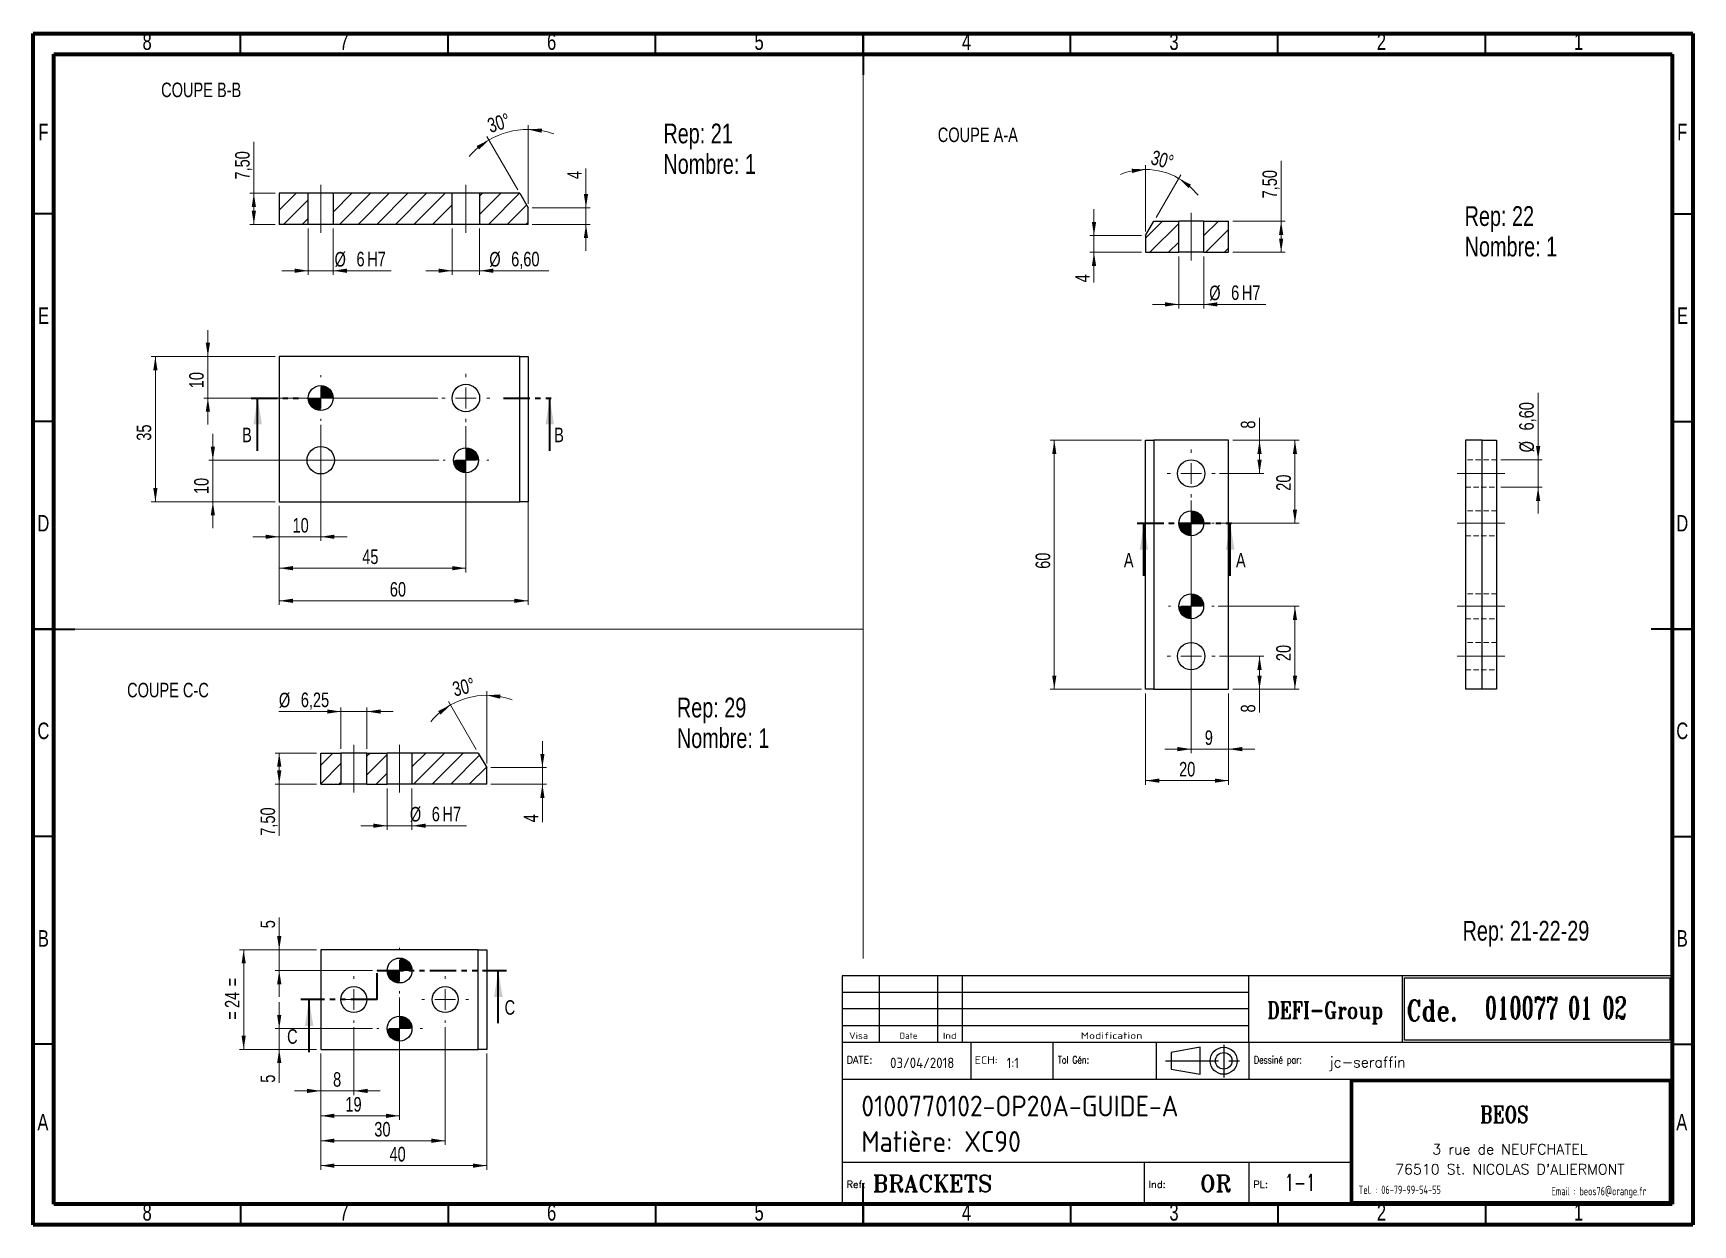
# Model space of a CAD drawing. Header units: millimetres. Extents: x 15 to 415, y 5 to 292.
import ezdxf

# ---------------------------------------------------------------- set-up
doc = ezdxf.new("R2010")
doc.units = ezdxf.units.MM
for name, pattern in [('CENTERX2', [20.32, 12.7, -2.54, 2.54, -2.54]), ('HIDDEN', [1.905, 1.27, -0.635]), ('PHANTOM', [12.7, 6.35, -1.27, 1.27, -1.27, 1.27, -1.27])]:
    doc.linetypes.add(name, pattern=pattern)
doc.layers.add('DIMENSIONS', color=176, linetype='Continuous')
doc.styles.add('SLDTEXTSTYLE0', font='TXT', dxfattribs={"width": 0.75})
doc.styles.add('SLDTEXTSTYLE1', font='ISOCP')
doc.styles.add('SLDTEXTSTYLE10', font='ISOCP', dxfattribs={"width": 1.147311})
doc.styles.add('SLDTEXTSTYLE11', font='ISOCP', dxfattribs={"width": 1.385904})
doc.styles.add('SLDTEXTSTYLE12', font='ISOCP', dxfattribs={"width": 1.246461})
doc.styles.add('SLDTEXTSTYLE13', font='ROMAND')
doc.styles.add('SLDTEXTSTYLE2', font='ROMANT', dxfattribs={"width": 0.8})
doc.styles.add('SLDTEXTSTYLE3', font='ISOCP', dxfattribs={"width": 0.8})
doc.styles.add('SLDTEXTSTYLE4', font='ROMANS', dxfattribs={"width": 0.8})
doc.styles.add('SLDTEXTSTYLE5', font='ROMANT')
doc.styles.add('SLDTEXTSTYLE6', font='ROMANS')
doc.styles.add('SLDTEXTSTYLE7', font='ROMANT', dxfattribs={"width": 0.65})
doc.styles.add('SLDTEXTSTYLE8', font='ISOCP', dxfattribs={"width": 1.446157})
doc.styles.add('SLDTEXTSTYLE9', font='ISOCP', dxfattribs={"width": 1.294402})
doc.dimstyles.new('SLDDIMSTYLE0', dxfattribs={"dimtxt": 3.5, "dimasz": 3.302, "dimexe": 0, "dimexo": 0.0625, "dimgap": 0.875, "dimtad": 1, "dimrnd": 1e-09, "dimzin": 12, "dimdsep": 46, "dimtxsty": 'SLDTEXTSTYLE0', "dimsah": 1, "dimcen": 0.09, "dimadec": 0, "dimazin": 3, "dimtfac": 1, "dimtofl": 0, "dimtmove": 0, "dimatfit": 3, "dimfxl": 1, "dimfrac": 2, "dimtolj": 1, "dimtzin": 12, "dimarcsym": 0})
doc.dimstyles.new('SLDDIMSTYLE1', dxfattribs={"dimtxt": 3.5, "dimasz": 3.302, "dimexe": 0, "dimexo": 0.0625, "dimgap": 0.875, "dimtad": 1, "dimrnd": 1e-09, "dimzin": 12, "dimdsep": 46, "dimtxsty": 'SLDTEXTSTYLE0', "dimsah": 1, "dimcen": 0.09, "dimadec": 0, "dimazin": 3, "dimtfac": 1, "dimtmove": 0, "dimatfit": 0, "dimfxl": 1, "dimfrac": 2, "dimtolj": 1, "dimtzin": 12, "dimarcsym": 0})
doc.dimstyles.new('SLDDIMSTYLE2', dxfattribs={"dimtxt": 3.5, "dimasz": 3.302, "dimexe": 0, "dimexo": 0.0625, "dimgap": 0.875, "dimtad": 1, "dimdec": 4, "dimzin": 12, "dimdsep": 46, "dimtxsty": 'SLDTEXTSTYLE0', "dimsah": 1, "dimcen": 0.09, "dimazin": 3, "dimtfac": 1, "dimtofl": 0, "dimtmove": 0, "dimatfit": 3, "dimfxl": 1, "dimfrac": 2, "dimtolj": 1, "dimtzin": 12, "dimarcsym": 0})

msp = doc.modelspace()

# ---------------------------------------------------------------- texts
at = {"color": 7, "linetype": 'Continuous', "lineweight": 0, "style": 'SLDTEXTSTYLE0'}
for s, insert, char_height, attachment_point in [('8', (42.46004, 291.97306), 3.96875, 2), ('6', (139.96004, 291.97306), 3.96875, 2), ('3', (289.96004, 291.97306), 3.96875, 2), ('2', (339.96004, 291.97306), 3.96875, 2), ('7', (89.96004, 291.97306), 3.96875, 2), ('5', (189.96004, 291.97306), 3.96875, 2), ('4', (239.96004, 291.97306), 3.96875, 2), ('1', (387.46004, 291.97306), 3.96875, 2), ('COUPE B-B', (55.49506, 280.13092), 3.5, 2), ('F', (17.45774, 270.22306), 3.96875, 2), ('COUPE A-A', (242.68121, 269.30569), 3.5, 2), ('F', (412.45774, 270.22306), 3.96875, 2), ('E', (17.50781, 225.97306), 3.96875, 2), ('E', (412.50781, 225.97306), 3.96875, 2), ('D', (17.45269, 175.97306), 3.96875, 2), ('D', (412.45269, 175.97306), 3.96875, 2), ('COUPE C-C', (47.48459, 135.55475), 3.5, 2), ('C', (17.45866, 125.97306), 3.96875, 2), ('C', (412.45866, 125.97306), 3.96875, 2), ('Rep: 21-22-29', (359.5144, 78.21676), 4.7625, 1), ('B', (17.4706, 75.97306), 3.96875, 2), ('B', (412.4706, 75.97306), 3.96875, 2), ('A', (17.33969, 31.72306), 3.96875, 2), ('A', (412.33969, 31.72306), 3.96875, 2), ('8', (42.46004, 9.97306), 3.96875, 2), ('7', (89.96004, 9.97306), 3.96875, 2), ('6', (139.96004, 9.97306), 3.96875, 2), ('5', (189.96004, 9.97306), 3.96875, 2), ('4', (239.96004, 9.97306), 3.96875, 2), ('3', (289.96004, 9.97306), 3.96875, 2), ('2', (339.96004, 9.97306), 3.96875, 2), ('1', (387.46004, 9.97306), 3.96875, 2)]:
    msp.add_mtext(s, dxfattribs=dict(at, insert=insert, char_height=char_height, attachment_point=attachment_point))
at = {"color": 7, "linetype": 'Continuous', "char_height": 3.5, "attachment_point": 1, "style": 'SLDTEXTSTYLE0'}
for s, insert in [('B', (65.34887, 197.01576)), ('B', (140.57062, 197.01576)), ('A', (277.8739, 166.84372)), ('A', (304.88784, 166.84372)), ('C', (128.61582, 59.10443)), ('C', (76.19067, 52.10443))]:
    msp.add_mtext(s, dxfattribs=dict(at, insert=insert))
at = {"layer": 'DIMENSIONS'}
for s, insert, char_height, attachment_point, style in [('DEFI-Group', (326.4195, 58.70072), 4, 2, 'SLDTEXTSTYLE2'), ('Cde.', (346, 59.12589), 5, 1, 'SLDTEXTSTYLE2'), ('010077 01 02', (364.87873, 59.93983), 5.2916667, 1, 'SLDTEXTSTYLE7'), ('Visa', (211.6551, 51.34751), 1.567052, 1, 'SLDTEXTSTYLE12'), ('Date', (223.82407, 51.28334), 1.492431, 1, 'SLDTEXTSTYLE10'), ('Ind', (234.25446, 51.28334), 1.492431, 1, 'SLDTEXTSTYLE11'), ('Modification', (267.48919, 51.34751), 1.5670523, 1, 'SLDTEXTSTYLE8'), ('DATE:', (211.03411, 45.59841), 1.727675, 1, 'SLDTEXTSTYLE6'), ('03/04/2018', (221.53289, 45.25347), 2.5, 1, 'SLDTEXTSTYLE1'), ('ECH:', (241.91066, 45.55991), 1.814059, 1, 'SLDTEXTSTYLE9'), ('1:1', (249.61977, 45.24035), 2.5, 1, 'SLDTEXTSTYLE1'), ('Tol Gén:', (261.95157, 45.59841), 1.727675, 1, 'SLDTEXTSTYLE4'), ('Dessiné par:', (309.22087, 45.59841), 1.7276752, 1, 'SLDTEXTSTYLE4'), ('jc-seraffin', (327.35515, 45.41997), 2.5, 1, 'SLDTEXTSTYLE5'), ('0100770102-OP20A-GUIDE-A', (214.60273, 36.10658), 5, 1, 'SLDTEXTSTYLE1'), ('BEOS', (369.57079, 33.59488), 4, 2, 'SLDTEXTSTYLE2'), ('Matière: XC90', (214.60273, 27.56351), 5, 1, 'SLDTEXTSTYLE1'), ('3 rue de NEUFCHATEL', (370.90924, 24.44835), 2.5, 2, 'SLDTEXTSTYLE13'), ('BRACKETS', (217.33673, 16.95138), 4, 1, 'SLDTEXTSTYLE5'), ('OR', (296.19394, 16.95138), 4, 1, 'SLDTEXTSTYLE5'), ('1-1', (316.65089, 17.17305), 4, 1, 'SLDTEXTSTYLE7'), ("76510 St. NICOLAS D'ALIERMONT", (370.90254, 19.62324), 2.5, 2, 'SLDTEXTSTYLE13'), ('Ref:', (211.03411, 15.59841), 1.727675, 1, 'SLDTEXTSTYLE6'), ('Ind:', (283.82565, 15.59841), 1.727675, 1, 'SLDTEXTSTYLE6'), ('PL:', (309.03411, 15.59841), 1.727675, 1, 'SLDTEXTSTYLE6'), ('Tel. : 06-79-99-54-55', (344.36027, 14.42858), 2, 2, 'SLDTEXTSTYLE3'), ('Email : beos76@orange.fr', (392.37248, 14.0972), 2, 2, 'SLDTEXTSTYLE3')]:
    msp.add_mtext(s, dxfattribs=dict(at, insert=insert, char_height=char_height, attachment_point=attachment_point, style=style))

# ---------------------------------------------------------------- blocks, each defined once
blk = doc.blocks.new('SW_NOTE_0')
at = {"color": 0, "linetype": 'Continuous', "lineweight": 0, "char_height": 4.763, "attachment_point": 1, "style": 'SLDTEXTSTYLE0'}
for s, insert in [('Rep: 21', (0, 6.14)), ('Nombre: 1', (0, -1.21))]:
    blk.add_mtext(s, dxfattribs=dict(at, insert=insert))
blk = doc.blocks.new('SW_NOTE_1')
at = {"color": 0, "linetype": 'Continuous', "lineweight": 0, "char_height": 4.763, "attachment_point": 1, "style": 'SLDTEXTSTYLE0'}
for s, insert in [('Rep: 22', (0, 6.14)), ('Nombre: 1', (0, -1.21))]:
    blk.add_mtext(s, dxfattribs=dict(at, insert=insert))
blk = doc.blocks.new('SW_NOTE_2')
at = {"color": 0, "linetype": 'Continuous', "lineweight": 0, "char_height": 4.763, "attachment_point": 1, "style": 'SLDTEXTSTYLE0'}
for s, insert in [('Rep: 29', (0, 6.14)), ('Nombre: 1', (0, -1.21))]:
    blk.add_mtext(s, dxfattribs=dict(at, insert=insert))
blk = doc.blocks.new('_D')
at = {"color": 7, "linetype": 'Continuous', "lineweight": 18}
for p, q in [((73.3, 214.16), (43.45, 214.16)), ((44.45, 214.16), (44.45, 179.16)), ((73.3, 179.16), (43.45, 179.16))]:
    blk.add_line(p, q, dxfattribs=at)
for points in [[(44.45, 214.16), (43.94, 210.86), (44.96, 210.86)], [(44.45, 179.16), (44.96, 182.46), (43.94, 182.46)]]:
    blk.add_solid(points, dxfattribs=at)
at = {"color": 7, "linetype": 'Continuous', "lineweight": 18, "insert": (39.94, 193.87), "char_height": 3.5, "attachment_point": 1, "rotation": 90, "style": 'SLDTEXTSTYLE0'}
blk.add_mtext('35', dxfattribs=at)
blk = doc.blocks.new('_D_1')
at = {"color": 7, "linetype": 'Continuous', "lineweight": 18}
for p, q in [((84.3, 197.66), (84.3, 169.74)), ((74.3, 178.16), (74.3, 169.74)), ((74.3, 170.74), (67.95, 170.74)), ((74.3, 170.74), (84.3, 170.74)), ((84.3, 170.74), (90.65, 170.74))]:
    blk.add_line(p, q, dxfattribs=at)
for points in [[(74.3, 170.74), (71, 171.24), (71, 170.23)], [(84.3, 170.74), (87.6, 170.23), (87.6, 171.24)]]:
    blk.add_solid(points, dxfattribs=at)
at = {"color": 7, "linetype": 'Continuous', "lineweight": 18, "insert": (77.51, 175.25), "char_height": 3.5, "attachment_point": 1, "style": 'SLDTEXTSTYLE0'}
blk.add_mtext('10', dxfattribs=at)
blk = doc.blocks.new('_D_2')
at = {"color": 7, "linetype": 'Continuous', "lineweight": 18}
for p, q in [((119.3, 197.36), (119.3, 162.16)), ((74.3, 178.16), (74.3, 162.16)), ((74.3, 163.16), (119.3, 163.16))]:
    blk.add_line(p, q, dxfattribs=at)
for points in [[(74.3, 163.16), (77.6, 162.65), (77.6, 163.67)], [(119.3, 163.16), (116, 163.67), (116, 162.65)]]:
    blk.add_solid(points, dxfattribs=at)
at = {"color": 7, "linetype": 'Continuous', "lineweight": 18, "insert": (94.3, 167.67), "char_height": 3.5, "attachment_point": 1, "style": 'SLDTEXTSTYLE0'}
blk.add_mtext('45', dxfattribs=at)
blk = doc.blocks.new('_D_3')
at = {"color": 7, "linetype": 'Continuous', "lineweight": 18}
for p, q in [((134.3, 213.16), (134.3, 154.31)), ((74.3, 178.16), (74.3, 154.31)), ((74.3, 155.31), (134.3, 155.31))]:
    blk.add_line(p, q, dxfattribs=at)
for points in [[(74.3, 155.31), (77.6, 154.8), (77.6, 155.82)], [(134.3, 155.31), (131, 155.82), (131, 154.8)]]:
    blk.add_solid(points, dxfattribs=at)
at = {"color": 7, "linetype": 'Continuous', "lineweight": 18, "insert": (100.96, 159.82), "char_height": 3.5, "attachment_point": 1, "style": 'SLDTEXTSTYLE0'}
blk.add_mtext('60', dxfattribs=at)
blk = doc.blocks.new('_D_4')
at = {"color": 7, "linetype": 'Continuous', "lineweight": 18}
for p, q in [((58.3, 189.16), (58.3, 195.51)), ((112.8, 189.16), (57.3, 189.16)), ((58.3, 179.16), (58.3, 189.16)), ((73.3, 179.16), (57.3, 179.16)), ((58.3, 179.16), (58.3, 172.81))]:
    blk.add_line(p, q, dxfattribs=at)
for points in [[(58.3, 189.16), (58.81, 192.46), (57.79, 192.46)], [(58.3, 179.16), (57.79, 175.86), (58.81, 175.86)]]:
    blk.add_solid(points, dxfattribs=at)
at = {"color": 7, "linetype": 'Continuous', "lineweight": 18, "insert": (53.79, 181.01), "char_height": 3.5, "attachment_point": 1, "rotation": 90, "style": 'SLDTEXTSTYLE0'}
blk.add_mtext('10', dxfattribs=at)
blk = doc.blocks.new('_D_5')
at = {"color": 7, "linetype": 'Continuous', "lineweight": 18}
for p, q in [((57.1, 214.16), (57.1, 220.51)), ((73.3, 214.16), (56.1, 214.16)), ((57.1, 214.16), (57.1, 204.16)), ((112.5, 204.16), (56.1, 204.16)), ((57.1, 204.16), (57.1, 197.81))]:
    blk.add_line(p, q, dxfattribs=at)
for points in [[(57.1, 214.16), (57.61, 217.46), (56.59, 217.46)], [(57.1, 204.16), (56.59, 200.86), (57.61, 200.86)]]:
    blk.add_solid(points, dxfattribs=at)
at = {"color": 7, "linetype": 'Continuous', "lineweight": 18, "insert": (52.59, 206.51), "char_height": 3.5, "attachment_point": 1, "rotation": 90, "style": 'SLDTEXTSTYLE0'}
blk.add_mtext('10', dxfattribs=at)
blk = doc.blocks.new('SW_CENTERMARKSYMBOL_0')
at = {"color": 0, "linetype": 'Continuous', "lineweight": 0}
for p, q in [((0, 5), (0, 5.8)), ((-5, 0), (-5.8, 0)), ((0, 0), (-2.5, 0)), ((0, 0), (0, 2.5)), ((0, 0), (0, -2.5)), ((0, 0), (2.5, 0)), ((5, 0), (5.8, 0)), ((0, -5), (0, -5.8))]:
    blk.add_line(p, q, dxfattribs=at)
blk = doc.blocks.new('SW_CENTERMARKSYMBOL_1')
at = {"color": 0, "linetype": 'Continuous', "lineweight": 0}
for p, q in [((0, 5), (0, 5.8)), ((-5, 0), (-5.8, 0)), ((0, 0), (-2.5, 0)), ((0, 0), (0, 2.5)), ((0, 0), (0, -2.5)), ((0, 0), (2.5, 0)), ((5, 0), (5.8, 0)), ((0, -5), (0, -5.8))]:
    blk.add_line(p, q, dxfattribs=at)
blk = doc.blocks.new('SW_CENTERMARKSYMBOL_2')
at = {"color": 0, "linetype": 'Continuous', "lineweight": 0}
for p, q in [((0, 5), (0, 5.5)), ((-5, 0), (-5.5, 0)), ((0, 0), (-2.5, 0)), ((0, 0), (0, 2.5)), ((0, 0), (0, -2.5)), ((0, 0), (2.5, 0)), ((5, 0), (5.5, 0)), ((0, -5), (0, -5.5))]:
    blk.add_line(p, q, dxfattribs=at)
blk = doc.blocks.new('SW_CENTERMARKSYMBOL_3')
at = {"color": 0, "linetype": 'Continuous', "lineweight": 0}
for p, q in [((0, 5), (0, 5.5)), ((-5, 0), (-5.5, 0)), ((0, 0), (-2.5, 0)), ((0, 0), (0, 2.5)), ((0, 0), (0, -2.5)), ((0, 0), (2.5, 0)), ((5, 0), (5.5, 0)), ((0, -5), (0, -5.5))]:
    blk.add_line(p, q, dxfattribs=at)
blk = doc.blocks.new('SW_DOWELSYMBOL_0')
at = {"linetype": 'Continuous', "lineweight": 0}
h = blk.add_hatch(color=0, dxfattribs=at)
edge = h.paths.add_edge_path(flags=0)
edge.add_arc((0, 0), 3, 180, 270)
edge.add_line((0, -3), (0, 0))
edge.add_line((0, 0), (-3, 0))
h = blk.add_hatch(color=0, dxfattribs=at)
edge = h.paths.add_edge_path(flags=0)
edge.add_arc((0, 0), 3, 0, 90)
edge.add_line((0, 3), (0, 0))
edge.add_line((0, 0), (3, 0))
at = {"color": 0, "linetype": 'Continuous', "lineweight": 0}
blk.add_circle((0, 0), 3, dxfattribs=at)
blk = doc.blocks.new('SW_DOWELSYMBOL_1')
at = {"linetype": 'Continuous', "lineweight": 0}
h = blk.add_hatch(color=0, dxfattribs=at)
edge = h.paths.add_edge_path(flags=0)
edge.add_arc((0, 0), 3, 180, 270)
edge.add_line((0, -3), (0, 0))
edge.add_line((0, 0), (-3, 0))
h = blk.add_hatch(color=0, dxfattribs=at)
edge = h.paths.add_edge_path(flags=0)
edge.add_arc((0, 0), 3, 0, 90)
edge.add_line((0, 3), (0, 0))
edge.add_line((0, 0), (3, 0))
at = {"color": 0, "linetype": 'Continuous', "lineweight": 0}
blk.add_circle((0, 0), 3, dxfattribs=at)
blk = doc.blocks.new('_D_6')
at = {"color": 7, "linetype": 'Continuous', "lineweight": 18}
for p, q in [((282.11, 193.99), (260.11, 193.99)), ((261.11, 133.99), (261.11, 193.99)), ((282.11, 133.99), (260.11, 133.99))]:
    blk.add_line(p, q, dxfattribs=at)
for points in [[(261.11, 193.99), (260.6, 190.68), (261.61, 190.68)], [(261.11, 133.99), (261.61, 137.29), (260.6, 137.29)]]:
    blk.add_solid(points, dxfattribs=at)
at = {"color": 7, "linetype": 'Continuous', "lineweight": 18, "insert": (256.6, 163.01), "char_height": 3.5, "attachment_point": 1, "rotation": 90, "style": 'SLDTEXTSTYLE0'}
blk.add_mtext('60', dxfattribs=at)
blk = doc.blocks.new('_D_7')
at = {"color": 7, "linetype": 'Continuous', "lineweight": 18}
for p, q in [((310.57, 193.99), (310.57, 199.36)), ((304.11, 193.99), (311.57, 193.99)), ((310.57, 193.99), (310.57, 185.99)), ((300.91, 185.99), (311.57, 185.99))]:
    blk.add_line(p, q, dxfattribs=at)
for points in [[(310.57, 193.99), (310.06, 190.68), (311.08, 190.68)], [(310.57, 185.99), (311.08, 189.29), (310.06, 189.29)]]:
    blk.add_solid(points, dxfattribs=at)
at = {"color": 7, "linetype": 'Continuous', "lineweight": 18, "insert": (306.06, 196.78), "char_height": 3.5, "attachment_point": 1, "rotation": 90, "style": 'SLDTEXTSTYLE0'}
blk.add_mtext('8', dxfattribs=at)
blk = doc.blocks.new('_D_8')
at = {"color": 7, "linetype": 'Continuous', "lineweight": 18}
for p, q in [((304.11, 193.99), (320.11, 193.99)), ((319.11, 193.99), (319.11, 173.99)), ((300.61, 173.99), (320.11, 173.99))]:
    blk.add_line(p, q, dxfattribs=at)
for points in [[(319.11, 193.99), (318.6, 190.68), (319.61, 190.68)], [(319.11, 173.99), (319.61, 177.29), (318.6, 177.29)]]:
    blk.add_solid(points, dxfattribs=at)
at = {"color": 7, "linetype": 'Continuous', "lineweight": 18, "insert": (314.6, 181.81), "char_height": 3.5, "attachment_point": 1, "rotation": 90, "style": 'SLDTEXTSTYLE0'}
blk.add_mtext('20', dxfattribs=at)
blk = doc.blocks.new('_D_9')
at = {"color": 7, "linetype": 'Continuous', "lineweight": 18}
for p, q in [((300.91, 141.99), (311.57, 141.99)), ((310.57, 141.99), (310.57, 133.99)), ((304.11, 133.99), (311.57, 133.99)), ((310.57, 133.99), (310.57, 128.4))]:
    blk.add_line(p, q, dxfattribs=at)
for points in [[(310.57, 141.99), (310.06, 138.68), (311.08, 138.68)], [(310.57, 133.99), (311.08, 137.29), (310.06, 137.29)]]:
    blk.add_solid(points, dxfattribs=at)
at = {"color": 7, "linetype": 'Continuous', "lineweight": 18, "insert": (306.06, 128.4), "char_height": 3.5, "attachment_point": 1, "rotation": 90, "style": 'SLDTEXTSTYLE0'}
blk.add_mtext('8', dxfattribs=at)
blk = doc.blocks.new('_D_10')
at = {"color": 7, "linetype": 'Continuous', "lineweight": 18}
for p, q in [((300.61, 153.99), (320.11, 153.99)), ((319.11, 153.99), (319.11, 133.99)), ((304.11, 133.99), (320.11, 133.99))]:
    blk.add_line(p, q, dxfattribs=at)
for points in [[(319.11, 153.99), (318.6, 150.68), (319.61, 150.68)], [(319.11, 133.99), (319.61, 137.29), (318.6, 137.29)]]:
    blk.add_solid(points, dxfattribs=at)
at = {"color": 7, "linetype": 'Continuous', "lineweight": 18, "insert": (314.6, 140.78), "char_height": 3.5, "attachment_point": 1, "rotation": 90, "style": 'SLDTEXTSTYLE0'}
blk.add_mtext('20', dxfattribs=at)
blk = doc.blocks.new('_D_11')
at = {"color": 7, "linetype": 'Continuous', "lineweight": 18}
for p, q in [((294.11, 179.19), (294.11, 118.58)), ((303.11, 132.99), (303.11, 118.58)), ((294.11, 119.58), (287.76, 119.58)), ((303.11, 119.58), (294.11, 119.58)), ((303.11, 119.58), (309.46, 119.58))]:
    blk.add_line(p, q, dxfattribs=at)
for points in [[(294.11, 119.58), (290.8, 120.09), (290.8, 119.07)], [(303.11, 119.58), (306.41, 119.07), (306.41, 120.09)]]:
    blk.add_solid(points, dxfattribs=at)
at = {"color": 7, "linetype": 'Continuous', "lineweight": 18, "insert": (297.38, 124.09), "char_height": 3.5, "attachment_point": 1, "style": 'SLDTEXTSTYLE0'}
blk.add_mtext('9', dxfattribs=at)
blk = doc.blocks.new('_D_12')
at = {"color": 7, "linetype": 'Continuous', "lineweight": 18}
for p, q in [((283.11, 132.99), (283.11, 110.99)), ((303.11, 132.99), (303.11, 110.99)), ((303.11, 111.99), (283.11, 111.99))]:
    blk.add_line(p, q, dxfattribs=at)
for points in [[(283.11, 111.99), (286.41, 111.48), (286.41, 112.49)], [(303.11, 111.99), (299.8, 112.49), (299.8, 111.48)]]:
    blk.add_solid(points, dxfattribs=at)
at = {"color": 7, "linetype": 'Continuous', "lineweight": 18, "insert": (291.19, 116.5), "char_height": 3.5, "attachment_point": 1, "style": 'SLDTEXTSTYLE0'}
blk.add_mtext('20', dxfattribs=at)
blk = doc.blocks.new('SW_CENTERMARKSYMBOL_4')
at = {"color": 0, "linetype": 'Continuous', "lineweight": 0}
for p, q in [((0, 5), (0, 5.8)), ((-5, 0), (-5.8, 0)), ((0, 0), (-2.5, 0)), ((0, 0), (0, 2.5)), ((0, 0), (0, -2.5)), ((0, 0), (2.5, 0)), ((5, 0), (5.8, 0)), ((0, -5), (0, -5.8))]:
    blk.add_line(p, q, dxfattribs=at)
blk = doc.blocks.new('SW_CENTERMARKSYMBOL_5')
at = {"color": 0, "linetype": 'Continuous', "lineweight": 0}
for p, q in [((0, 5), (0, 5.8)), ((-5, 0), (-5.8, 0)), ((0, 0), (-2.5, 0)), ((0, 0), (0, 2.5)), ((0, 0), (0, -2.5)), ((0, 0), (2.5, 0)), ((5, 0), (5.8, 0)), ((0, -5), (0, -5.8))]:
    blk.add_line(p, q, dxfattribs=at)
blk = doc.blocks.new('SW_CENTERMARKSYMBOL_6')
at = {"color": 0, "linetype": 'Continuous', "lineweight": 0}
for p, q in [((0, 5), (0, 5.5)), ((-5, 0), (-5.5, 0)), ((0, 0), (-2.5, 0)), ((0, 0), (0, 2.5)), ((0, 0), (0, -2.5)), ((0, 0), (2.5, 0)), ((5, 0), (5.5, 0)), ((0, -5), (0, -5.5))]:
    blk.add_line(p, q, dxfattribs=at)
blk = doc.blocks.new('SW_CENTERMARKSYMBOL_7')
at = {"color": 0, "linetype": 'Continuous', "lineweight": 0}
for p, q in [((0, 5), (0, 5.5)), ((-5, 0), (-5.5, 0)), ((0, 0), (-2.5, 0)), ((0, 0), (0, 2.5)), ((0, 0), (0, -2.5)), ((0, 0), (2.5, 0)), ((5, 0), (5.5, 0)), ((0, -5), (0, -5.5))]:
    blk.add_line(p, q, dxfattribs=at)
blk = doc.blocks.new('SW_DOWELSYMBOL_2')
at = {"linetype": 'Continuous', "lineweight": 0}
h = blk.add_hatch(color=0, dxfattribs=at)
edge = h.paths.add_edge_path(flags=0)
edge.add_arc((0, 0), 3, 180, 270)
edge.add_line((0, -3), (0, 0))
edge.add_line((0, 0), (-3, 0))
h = blk.add_hatch(color=0, dxfattribs=at)
edge = h.paths.add_edge_path(flags=0)
edge.add_arc((0, 0), 3, 0, 90)
edge.add_line((0, 3), (0, 0))
edge.add_line((0, 0), (3, 0))
at = {"color": 0, "linetype": 'Continuous', "lineweight": 0}
blk.add_circle((0, 0), 3, dxfattribs=at)
blk = doc.blocks.new('SW_DOWELSYMBOL_3')
at = {"linetype": 'Continuous', "lineweight": 0}
h = blk.add_hatch(color=0, dxfattribs=at)
edge = h.paths.add_edge_path(flags=0)
edge.add_arc((0, 0), 3, 180, 270)
edge.add_line((0, -3), (0, 0))
edge.add_line((0, 0), (-3, 0))
h = blk.add_hatch(color=0, dxfattribs=at)
edge = h.paths.add_edge_path(flags=0)
edge.add_arc((0, 0), 3, 0, 90)
edge.add_line((0, 3), (0, 0))
edge.add_line((0, 0), (3, 0))
at = {"color": 0, "linetype": 'Continuous', "lineweight": 0}
blk.add_circle((0, 0), 3, dxfattribs=at)
blk = doc.blocks.new('_D_13')
at = {"color": 7, "linetype": 'Continuous', "lineweight": 18}
for p, q in [((270.67, 243.27), (270.67, 249.62)), ((282.11, 243.27), (269.67, 243.27)), ((270.67, 243.27), (270.67, 239.27)), ((282.11, 239.27), (269.67, 239.27)), ((270.67, 239.27), (270.67, 232))]:
    blk.add_line(p, q, dxfattribs=at)
for points in [[(270.67, 243.27), (271.18, 246.57), (270.16, 246.57)], [(270.67, 239.27), (270.16, 235.96), (271.18, 235.96)]]:
    blk.add_solid(points, dxfattribs=at)
at = {"color": 7, "linetype": 'Continuous', "lineweight": 18, "insert": (266.16, 232), "char_height": 3.5, "attachment_point": 1, "rotation": 90, "style": 'SLDTEXTSTYLE0'}
blk.add_mtext('4', dxfattribs=at)
blk = doc.blocks.new('_D_14')
at = {"color": 7, "linetype": 'Continuous', "lineweight": 18}
for p, q in [((283.11, 244.27), (283.11, 260.21)), ((285.63, 247.63), (291.58, 257.94))]:
    blk.add_line(p, q, dxfattribs=at)
for start, end in [(90, 112.4394), (60, 90), (37.5606, 60)]:
    blk.add_arc((283.11, 243.27), 15.94, start, end, dxfattribs=at)
for points in [[(283.11, 259.21), (279.77, 259.38), (279.87, 258.37)], [(291.08, 257.07), (293.46, 254.73), (294.05, 255.55)]]:
    blk.add_solid(points, dxfattribs=at)
at = {"color": 7, "linetype": 'Continuous', "lineweight": 18, "insert": (285.06, 263.93), "char_height": 3.5, "attachment_point": 1, "rotation": 344.8311, "style": 'SLDTEXTSTYLE0'}
blk.add_mtext('30°', dxfattribs=at)
blk = doc.blocks.new('_D_15')
at = {"color": 7, "linetype": 'Continuous', "lineweight": 18}
for p, q in [((291.11, 238.27), (291.11, 225.71)), ((297.11, 238.27), (297.11, 225.71)), ((291.11, 226.71), (284.76, 226.71)), ((291.11, 226.71), (297.11, 226.71)), ((297.11, 226.71), (312.08, 226.71))]:
    blk.add_line(p, q, dxfattribs=at)
for points in [[(291.11, 226.71), (287.8, 227.22), (287.8, 226.2)], [(297.11, 226.71), (300.41, 226.2), (300.41, 227.22)]]:
    blk.add_solid(points, dxfattribs=at)
at = {"color": 7, "linetype": 'Continuous', "lineweight": 18, "char_height": 3.5, "attachment_point": 1, "style": 'SLDTEXTSTYLE0'}
for s, insert in [('%%c', (298.45, 231.22)), ('6', (303.72, 231.28)), ('H7', (306.31, 231.28))]:
    blk.add_mtext(s, dxfattribs=dict(at, insert=insert))
blk = doc.blocks.new('_D_16')
at = {"color": 7, "linetype": 'Continuous', "lineweight": 18}
for p, q in [((315.78, 246.77), (315.78, 261.29)), ((304.11, 246.77), (316.78, 246.77)), ((315.78, 239.27), (315.78, 246.77)), ((304.11, 239.27), (316.78, 239.27))]:
    blk.add_line(p, q, dxfattribs=at)
for points in [[(315.78, 246.77), (315.27, 243.46), (316.29, 243.46)], [(315.78, 239.27), (316.29, 242.57), (315.27, 242.57)]]:
    blk.add_solid(points, dxfattribs=at)
at = {"color": 7, "linetype": 'Continuous', "lineweight": 18, "insert": (311.27, 252.24), "char_height": 3.5, "attachment_point": 1, "rotation": 90, "style": 'SLDTEXTSTYLE0'}
blk.add_mtext('7,50', dxfattribs=at)
blk = doc.blocks.new('_D_17')
at = {"color": 7, "linetype": 'Continuous', "lineweight": 18}
for p, q in [((377.72, 189.29), (377.72, 205.39)), ((368.72, 189.29), (378.72, 189.29)), ((377.72, 189.29), (377.72, 182.69)), ((368.72, 182.69), (378.72, 182.69)), ((377.72, 182.69), (377.72, 176.34))]:
    blk.add_line(p, q, dxfattribs=at)
for points in [[(377.72, 189.29), (378.23, 192.59), (377.21, 192.59)], [(377.72, 182.69), (377.21, 179.38), (378.23, 179.38)]]:
    blk.add_solid(points, dxfattribs=at)
at = {"color": 7, "linetype": 'Continuous', "lineweight": 18, "char_height": 3.5, "attachment_point": 1, "rotation": 90, "style": 'SLDTEXTSTYLE0'}
for s, insert in [('6,60', (373.15, 196.34)), ('%%c', (373.21, 191.06))]:
    blk.add_mtext(s, dxfattribs=dict(at, insert=insert))
blk = doc.blocks.new('_D_18')
at = {"color": 7, "linetype": 'Continuous', "lineweight": 18}
for p, q in [((148.23, 249.97), (148.23, 259.47)), ((135.3, 249.97), (149.23, 249.97)), ((148.23, 245.97), (148.23, 249.97)), ((135.3, 245.97), (149.23, 245.97)), ((148.23, 245.97), (148.23, 239.62))]:
    blk.add_line(p, q, dxfattribs=at)
for points in [[(148.23, 249.97), (148.73, 253.27), (147.72, 253.27)], [(148.23, 245.97), (147.72, 242.67), (148.73, 242.67)]]:
    blk.add_solid(points, dxfattribs=at)
at = {"color": 7, "linetype": 'Continuous', "lineweight": 18, "insert": (143.71, 256.88), "char_height": 3.5, "attachment_point": 1, "rotation": 90, "style": 'SLDTEXTSTYLE0'}
blk.add_mtext('4', dxfattribs=at)
blk = doc.blocks.new('_D_19')
at = {"color": 7, "linetype": 'Continuous', "lineweight": 18}
for p, q in [((134.3, 250.97), (134.3, 269.85)), ((131.78, 254.33), (124.36, 267.18))]:
    blk.add_line(p, q, dxfattribs=at)
for start, end in [(90, 120), (70.957, 90), (120, 139.043)]:
    blk.add_arc((134.3, 249.97), 18.88, start, end, dxfattribs=at)
for points in [[(134.3, 268.85), (137.54, 268.05), (137.63, 269.07)], [(124.86, 266.32), (121.86, 264.84), (122.45, 264.01)]]:
    blk.add_solid(points, dxfattribs=at)
at = {"color": 7, "linetype": 'Continuous', "lineweight": 18, "insert": (124.16, 271.34), "char_height": 3.5, "attachment_point": 1, "rotation": 16.8387, "style": 'SLDTEXTSTYLE0'}
blk.add_mtext('30°', dxfattribs=at)
blk = doc.blocks.new('_D_20')
at = {"color": 7, "linetype": 'Continuous', "lineweight": 18}
for p, q in [((116, 244.97), (116, 233.82)), ((122.6, 244.97), (122.6, 233.82)), ((116, 234.82), (109.65, 234.82)), ((116, 234.82), (122.6, 234.82)), ((122.6, 234.82), (139.26, 234.82))]:
    blk.add_line(p, q, dxfattribs=at)
for points in [[(116, 234.82), (112.7, 235.33), (112.7, 234.31)], [(122.6, 234.82), (125.9, 234.31), (125.9, 235.33)]]:
    blk.add_solid(points, dxfattribs=at)
at = {"color": 7, "linetype": 'Continuous', "lineweight": 18, "char_height": 3.5, "attachment_point": 1, "style": 'SLDTEXTSTYLE0'}
for s, insert in [('%%c', (124.93, 239.33)), ('6,60', (130.2, 239.38))]:
    blk.add_mtext(s, dxfattribs=dict(at, insert=insert))
blk = doc.blocks.new('_D_21')
at = {"color": 7, "linetype": 'Continuous', "lineweight": 18}
for p, q in [((81.3, 244.97), (81.3, 233.82)), ((87.3, 244.97), (87.3, 233.82)), ((81.3, 234.82), (74.95, 234.82)), ((81.3, 234.82), (87.3, 234.82)), ((87.3, 234.82), (101.28, 234.82))]:
    blk.add_line(p, q, dxfattribs=at)
for points in [[(81.3, 234.82), (78, 235.33), (78, 234.31)], [(87.3, 234.82), (90.6, 234.31), (90.6, 235.33)]]:
    blk.add_solid(points, dxfattribs=at)
at = {"color": 7, "linetype": 'Continuous', "lineweight": 18, "char_height": 3.5, "attachment_point": 1, "style": 'SLDTEXTSTYLE0'}
for s, insert in [('%%c', (87.64, 239.33)), ('6', (92.92, 239.38)), ('H7', (95.51, 239.38))]:
    blk.add_mtext(s, dxfattribs=dict(at, insert=insert))
blk = doc.blocks.new('_D_22')
at = {"color": 7, "linetype": 'Continuous', "lineweight": 18}
for p, q in [((68.18, 253.47), (68.18, 265.84)), ((73.3, 253.47), (67.18, 253.47)), ((68.18, 253.47), (68.18, 245.97)), ((73.3, 245.97), (67.18, 245.97))]:
    blk.add_line(p, q, dxfattribs=at)
for points in [[(68.18, 253.47), (67.67, 250.17), (68.69, 250.17)], [(68.18, 245.97), (68.69, 249.27), (67.67, 249.27)]]:
    blk.add_solid(points, dxfattribs=at)
at = {"color": 7, "linetype": 'Continuous', "lineweight": 18, "insert": (63.67, 256.78), "char_height": 3.5, "attachment_point": 1, "rotation": 90, "style": 'SLDTEXTSTYLE0'}
blk.add_mtext('7,50', dxfattribs=at)
blk = doc.blocks.new('_D_23')
at = {"color": 7, "linetype": 'Continuous', "lineweight": 18}
for p, q in [((83.3, 71.25), (64.73, 71.25)), ((65.73, 71.25), (65.73, 47.25)), ((83.3, 47.25), (64.73, 47.25))]:
    blk.add_line(p, q, dxfattribs=at)
for points in [[(65.73, 71.25), (65.22, 67.95), (66.23, 67.95)], [(65.73, 47.25), (66.23, 50.55), (65.22, 50.55)]]:
    blk.add_solid(points, dxfattribs=at)
at = {"color": 7, "linetype": 'Continuous', "lineweight": 18, "char_height": 3.5, "attachment_point": 1, "rotation": 90, "style": 'SLDTEXTSTYLE0'}
for s, insert in [('=', (61.21, 62.39)), ('24', (61.21, 57.22)), ('=', (61.21, 54.39))]:
    blk.add_mtext(s, dxfattribs=dict(at, insert=insert))
blk = doc.blocks.new('_D_24')
at = {"color": 7, "linetype": 'Continuous', "lineweight": 18}
for p, q in [((74.3, 71.25), (74.3, 79.01)), ((83.3, 71.25), (73.3, 71.25)), ((74.3, 71.25), (74.3, 66.25)), ((96.8, 66.25), (73.3, 66.25)), ((74.3, 66.25), (74.3, 59.9))]:
    blk.add_line(p, q, dxfattribs=at)
for points in [[(74.3, 71.25), (74.81, 74.55), (73.79, 74.55)], [(74.3, 66.25), (73.79, 62.95), (74.81, 62.95)]]:
    blk.add_solid(points, dxfattribs=at)
at = {"color": 7, "linetype": 'Continuous', "lineweight": 18, "insert": (69.79, 76.43), "char_height": 3.5, "attachment_point": 1, "rotation": 90, "style": 'SLDTEXTSTYLE0'}
blk.add_mtext('5', dxfattribs=at)
blk = doc.blocks.new('_D_25')
at = {"color": 7, "linetype": 'Continuous', "lineweight": 18}
for p, q in [((74.3, 52.25), (74.3, 58.6)), ((96.8, 52.25), (73.3, 52.25)), ((74.3, 52.25), (74.3, 47.25)), ((83.3, 47.25), (73.3, 47.25)), ((74.3, 47.25), (74.3, 39.21))]:
    blk.add_line(p, q, dxfattribs=at)
for points in [[(74.3, 52.25), (74.81, 55.55), (73.79, 55.55)], [(74.3, 47.25), (73.79, 43.95), (74.81, 43.95)]]:
    blk.add_solid(points, dxfattribs=at)
at = {"color": 7, "linetype": 'Continuous', "lineweight": 18, "insert": (69.79, 39.21), "char_height": 3.5, "attachment_point": 1, "rotation": 90, "style": 'SLDTEXTSTYLE0'}
blk.add_mtext('5', dxfattribs=at)
blk = doc.blocks.new('_D_26')
at = {"color": 7, "linetype": 'Continuous', "lineweight": 18}
for p, q in [((92.3, 52.62), (92.3, 36.25)), ((84.3, 46.25), (84.3, 36.25)), ((84.3, 37.25), (77.95, 37.25)), ((84.3, 37.25), (92.3, 37.25)), ((92.3, 37.25), (98.65, 37.25))]:
    blk.add_line(p, q, dxfattribs=at)
for points in [[(84.3, 37.25), (81, 37.76), (81, 36.74)], [(92.3, 37.25), (95.6, 36.74), (95.6, 37.76)]]:
    blk.add_solid(points, dxfattribs=at)
at = {"color": 7, "linetype": 'Continuous', "lineweight": 18, "insert": (87.28, 41.76), "char_height": 3.5, "attachment_point": 1, "style": 'SLDTEXTSTYLE0'}
blk.add_mtext('8', dxfattribs=at)
blk = doc.blocks.new('_D_27')
at = {"color": 7, "linetype": 'Continuous', "lineweight": 18}
for p, q in [((103.3, 59.75), (103.3, 30.25)), ((84.3, 46.25), (84.3, 30.25)), ((84.3, 31.25), (103.3, 31.25))]:
    blk.add_line(p, q, dxfattribs=at)
for points in [[(84.3, 31.25), (87.6, 30.74), (87.6, 31.76)], [(103.3, 31.25), (100, 31.76), (100, 30.74)]]:
    blk.add_solid(points, dxfattribs=at)
at = {"color": 7, "linetype": 'Continuous', "lineweight": 18, "insert": (90.25, 35.76), "char_height": 3.5, "attachment_point": 1, "style": 'SLDTEXTSTYLE0'}
blk.add_mtext('19', dxfattribs=at)
blk = doc.blocks.new('_D_28')
at = {"color": 7, "linetype": 'Continuous', "lineweight": 18}
for p, q in [((114.3, 52.62), (114.3, 24.25)), ((84.3, 46.25), (84.3, 24.25)), ((84.3, 25.25), (114.3, 25.25))]:
    blk.add_line(p, q, dxfattribs=at)
for points in [[(84.3, 25.25), (87.6, 24.74), (87.6, 25.76)], [(114.3, 25.25), (111, 25.76), (111, 24.74)]]:
    blk.add_solid(points, dxfattribs=at)
at = {"color": 7, "linetype": 'Continuous', "lineweight": 18, "insert": (97.22, 29.76), "char_height": 3.5, "attachment_point": 1, "style": 'SLDTEXTSTYLE0'}
blk.add_mtext('30', dxfattribs=at)
blk = doc.blocks.new('_D_29')
at = {"color": 7, "linetype": 'Continuous', "lineweight": 18}
for p, q in [((84.3, 46.25), (84.3, 18.25)), ((124.3, 46.25), (124.3, 18.25)), ((124.3, 19.25), (84.3, 19.25))]:
    blk.add_line(p, q, dxfattribs=at)
for points in [[(84.3, 19.25), (87.6, 18.74), (87.6, 19.76)], [(124.3, 19.25), (121, 19.76), (121, 18.74)]]:
    blk.add_solid(points, dxfattribs=at)
at = {"color": 7, "linetype": 'Continuous', "lineweight": 18, "insert": (100.88, 23.76), "char_height": 3.5, "attachment_point": 1, "style": 'SLDTEXTSTYLE0'}
blk.add_mtext('40', dxfattribs=at)
blk = doc.blocks.new('SW_CENTERMARKSYMBOL_8')
at = {"color": 0, "linetype": 'Continuous', "lineweight": 0}
for p, q in [((0, 5), (0, 5.625)), ((-5, 0), (-5.625, 0)), ((0, 0), (-2.5, 0)), ((0, 0), (0, 2.5)), ((0, 0), (0, -2.5)), ((0, 0), (2.5, 0)), ((5, 0), (5.625, 0)), ((0, -5), (0, -5.625))]:
    blk.add_line(p, q, dxfattribs=at)
blk = doc.blocks.new('SW_CENTERMARKSYMBOL_9')
at = {"color": 0, "linetype": 'Continuous', "lineweight": 0}
for p, q in [((0, 5), (0, 5.5)), ((-5, 0), (-5.5, 0)), ((0, 0), (-2.5, 0)), ((0, 0), (0, 2.5)), ((0, 0), (0, -2.5)), ((0, 0), (2.5, 0)), ((5, 0), (5.5, 0)), ((0, -5), (0, -5.5))]:
    blk.add_line(p, q, dxfattribs=at)
blk = doc.blocks.new('SW_CENTERMARKSYMBOL_10')
at = {"color": 0, "linetype": 'Continuous', "lineweight": 0}
for p, q in [((0, 5), (0, 5.625)), ((-5, 0), (-5.625, 0)), ((0, 0), (-2.5, 0)), ((0, 0), (0, 2.5)), ((0, 0), (0, -2.5)), ((0, 0), (2.5, 0)), ((5, 0), (5.625, 0)), ((0, -5), (0, -5.625))]:
    blk.add_line(p, q, dxfattribs=at)
blk = doc.blocks.new('SW_CENTERMARKSYMBOL_11')
at = {"color": 0, "linetype": 'Continuous', "lineweight": 0}
for p, q in [((0, 5), (0, 5.5)), ((-5, 0), (-5.5, 0)), ((0, 0), (-2.5, 0)), ((0, 0), (0, 2.5)), ((0, 0), (0, -2.5)), ((0, 0), (2.5, 0)), ((5, 0), (5.5, 0)), ((0, -5), (0, -5.5))]:
    blk.add_line(p, q, dxfattribs=at)
blk = doc.blocks.new('SW_DOWELSYMBOL_4')
at = {"linetype": 'Continuous', "lineweight": 0}
h = blk.add_hatch(color=0, dxfattribs=at)
edge = h.paths.add_edge_path(flags=0)
edge.add_arc((0, 0), 3, 180, 270)
edge.add_line((0, -3), (0, 0))
edge.add_line((0, 0), (-3, 0))
h = blk.add_hatch(color=0, dxfattribs=at)
edge = h.paths.add_edge_path(flags=0)
edge.add_arc((0, 0), 3, 0, 90)
edge.add_line((0, 3), (0, 0))
edge.add_line((0, 0), (3, 0))
at = {"color": 0, "linetype": 'Continuous', "lineweight": 0}
blk.add_circle((0, 0), 3, dxfattribs=at)
blk = doc.blocks.new('SW_DOWELSYMBOL_5')
at = {"linetype": 'Continuous', "lineweight": 0}
h = blk.add_hatch(color=0, dxfattribs=at)
edge = h.paths.add_edge_path(flags=0)
edge.add_arc((0, 0), 3, 180, 270)
edge.add_line((0, -3), (0, 0))
edge.add_line((0, 0), (-3, 0))
h = blk.add_hatch(color=0, dxfattribs=at)
edge = h.paths.add_edge_path(flags=0)
edge.add_arc((0, 0), 3, 0, 90)
edge.add_line((0, 3), (0, 0))
edge.add_line((0, 0), (3, 0))
at = {"color": 0, "linetype": 'Continuous', "lineweight": 0}
blk.add_circle((0, 0), 3, dxfattribs=at)
blk = doc.blocks.new('_D_30')
at = {"color": 7, "linetype": 'Continuous', "lineweight": 18}
for p, q in [((137.73, 115.13), (137.73, 121.48)), ((125.3, 115.13), (138.73, 115.13)), ((137.73, 111.13), (137.73, 115.13)), ((125.3, 111.13), (138.73, 111.13)), ((137.73, 111.13), (137.73, 101.95))]:
    blk.add_line(p, q, dxfattribs=at)
for points in [[(137.73, 115.13), (138.24, 118.44), (137.22, 118.44)], [(137.73, 111.13), (137.22, 107.83), (138.24, 107.83)]]:
    blk.add_solid(points, dxfattribs=at)
at = {"color": 7, "linetype": 'Continuous', "lineweight": 18, "insert": (133.22, 101.95), "char_height": 3.5, "attachment_point": 1, "rotation": 90, "style": 'SLDTEXTSTYLE0'}
blk.add_mtext('4', dxfattribs=at)
blk = doc.blocks.new('_D_31')
at = {"color": 7, "linetype": 'Continuous', "lineweight": 18}
for p, q in [((124.3, 116.13), (124.3, 133.55)), ((121.78, 119.5), (115.09, 131.08))]:
    blk.add_line(p, q, dxfattribs=at)
for start, end in [(90, 120), (69.4015, 90), (120, 140.5985)]:
    blk.add_arc((124.3, 115.13), 17.42, start, end, dxfattribs=at)
for points in [[(124.3, 132.55), (127.54, 131.73), (127.63, 132.75)], [(115.59, 130.22), (112.6, 128.72), (113.19, 127.89)]]:
    blk.add_solid(points, dxfattribs=at)
at = {"color": 7, "linetype": 'Continuous', "lineweight": 18, "insert": (115.76, 135.64), "char_height": 3.5, "attachment_point": 1, "rotation": 13.485, "style": 'SLDTEXTSTYLE0'}
blk.add_mtext('30°', dxfattribs=at)
blk = doc.blocks.new('_D_32')
at = {"color": 7, "linetype": 'Continuous', "lineweight": 18}
for p, q in [((100.3, 110.13), (100.3, 100.13)), ((106.3, 110.13), (106.3, 100.13)), ((100.3, 101.13), (93.95, 101.13)), ((100.3, 101.13), (106.3, 101.13)), ((106.3, 101.13), (119.42, 101.13))]:
    blk.add_line(p, q, dxfattribs=at)
for points in [[(100.3, 101.13), (97, 101.64), (97, 100.63)], [(106.3, 101.13), (109.6, 100.63), (109.6, 101.64)]]:
    blk.add_solid(points, dxfattribs=at)
at = {"color": 7, "linetype": 'Continuous', "lineweight": 18, "char_height": 3.5, "attachment_point": 1, "style": 'SLDTEXTSTYLE0'}
for s, insert in [('%%c', (105.78, 105.65)), ('6', (111.06, 105.7)), ('H7', (113.65, 105.7))]:
    blk.add_mtext(s, dxfattribs=dict(at, insert=insert))
blk = doc.blocks.new('_D_33')
at = {"color": 7, "linetype": 'Continuous', "lineweight": 18}
for p, q in [((89.17, 128.63), (74.22, 128.63)), ((89.17, 119.63), (89.17, 129.63)), ((95.42, 128.63), (89.17, 128.63)), ((95.42, 119.63), (95.42, 129.63)), ((95.42, 128.63), (101.77, 128.63))]:
    blk.add_line(p, q, dxfattribs=at)
for points in [[(89.17, 128.63), (85.87, 129.14), (85.87, 128.13)], [(95.42, 128.63), (98.73, 128.13), (98.73, 129.14)]]:
    blk.add_solid(points, dxfattribs=at)
at = {"color": 7, "linetype": 'Continuous', "lineweight": 18, "char_height": 3.5, "attachment_point": 1, "style": 'SLDTEXTSTYLE0'}
for s, insert in [('%%c', (74.22, 133.15)), ('6,25', (79.5, 133.2))]:
    blk.add_mtext(s, dxfattribs=dict(at, insert=insert))
blk = doc.blocks.new('_D_34')
at = {"color": 7, "linetype": 'Continuous', "lineweight": 18}
for p, q in [((83.3, 118.63), (73.3, 118.63)), ((74.3, 111.13), (74.3, 118.63)), ((83.3, 111.13), (73.3, 111.13)), ((74.3, 111.13), (74.3, 98.72))]:
    blk.add_line(p, q, dxfattribs=at)
for points in [[(74.3, 118.63), (73.79, 115.33), (74.81, 115.33)], [(74.3, 111.13), (74.81, 114.44), (73.79, 114.44)]]:
    blk.add_solid(points, dxfattribs=at)
at = {"color": 7, "linetype": 'Continuous', "lineweight": 18, "insert": (69.79, 98.72), "char_height": 3.5, "attachment_point": 1, "rotation": 90, "style": 'SLDTEXTSTYLE0'}
blk.add_mtext('7,50', dxfattribs=at)

# ---------------------------------------------------------------- dimensions: what is measured, and where the dimension line sits
at = {"color": 7, "linetype": 'Continuous', "lineweight": 18}
for base, line1, line2, picture, middle in [((129.41337, 268.20283), ((132.2784, 253.46896), (134.29912, 249.96896)), ((134.29912, 249.96896), (134.29912, 245.96896)), '_D_19', (128.83084, 268.03668)), ((287.23343, 258.66671), ((283.10697, 239.26653), (283.10697, 243.26653)), ((283.10697, 243.26653), (285.12769, 246.76653)), '_D_14', (287.27881, 258.65448)), ((119.79174, 131.95542), ((122.2784, 118.63365), (124.29912, 115.13365)), ((124.29912, 115.13365), (124.29912, 111.13365)), '_D_31', (120.23806, 132.06871))]:
    dim = msp.add_angular_dim_2l(base=base, line1=line1, line2=line2, dimstyle='SLDDIMSTYLE2', dxfattribs=at)
    dim.commit()
    dim.dimension.update_dxf_attribs({"geometry": picture, "text_midpoint": middle, "dimtype": 162})
for base, p1, p2, dimstyle, picture, middle in [((68.1817, 245.96896), (74.29912, 253.46896), (74.29912, 245.96896), 'SLDDIMSTYLE0', '_D_22', (68.1817, 261.31011)), ((315.78134, 246.76653), (303.10697, 239.26653), (303.10697, 246.76653), 'SLDDIMSTYLE0', '_D_16', (315.78134, 256.76653)), ((148.22655, 249.96896), (134.29912, 245.96896), (134.29912, 249.96896), 'SLDDIMSTYLE1', '_D_18', (148.22655, 258.17655)), ((270.66872, 239.26653), (283.10697, 243.26653), (283.10697, 239.26653), 'SLDDIMSTYLE1', '_D_13', (270.66872, 233.29706)), ((57.10268, 204.15884), (74.29912, 214.15884), (113.49912, 204.15884), 'SLDDIMSTYLE1', '_D_5', (57.10268, 209.09964)), ((44.45031, 179.15884), (74.29912, 214.15884), (74.29912, 179.15884), 'SLDDIMSTYLE0', '_D', (44.45031, 196.45204)), ((310.56868, 185.9868), (303.10697, 193.9868), (299.90697, 185.9868), 'SLDDIMSTYLE0', '_D_7', (310.56868, 198.07123)), ((58.29912, 189.15884), (74.29912, 179.15884), (113.79912, 189.15884), 'SLDDIMSTYLE1', '_D_4', (58.29912, 183.59373)), ((261.10697, 193.9868), (283.10697, 133.9868), (283.10697, 193.9868), 'SLDDIMSTYLE0', '_D_6', (261.10697, 165.59433)), ((319.10697, 173.9868), (303.10697, 193.9868), (299.60697, 173.9868), 'SLDDIMSTYLE1', '_D_8', (319.10697, 184.39607)), ((319.10697, 133.9868), (299.60697, 153.9868), (303.10697, 133.9868), 'SLDDIMSTYLE1', '_D_10', (319.10697, 143.37057)), ((310.56868, 133.9868), (299.90697, 141.9868), (303.10697, 133.9868), 'SLDDIMSTYLE0', '_D_9', (310.56868, 129.6954)), ((137.72899, 115.13365), (124.29912, 111.13365), (124.29912, 115.13365), 'SLDDIMSTYLE1', '_D_30', (137.72899, 103.24504)), ((74.29912, 118.63365), (84.29912, 111.13365), (84.29912, 118.63365), 'SLDDIMSTYLE0', '_D_34', (74.29912, 103.24504)), ((74.29912, 66.24751), (84.29912, 71.24751), (97.79912, 66.24751), 'SLDDIMSTYLE1', '_D_24', (74.29912, 77.71838)), ((74.29912, 47.24751), (97.79912, 52.24751), (84.29912, 47.24751), 'SLDDIMSTYLE1', '_D_25', (74.29912, 40.50442))]:
    dim = msp.add_linear_dim(base=base, p1=p1, p2=p2, angle=90, dimstyle=dimstyle, dxfattribs=at)
    dim.commit()
    dim.dimension.update_dxf_attribs({"geometry": picture, "text_midpoint": middle, "dimtype": 160})
for base, p1, p2, text, picture, middle in [((87.29912, 234.81967), (81.29912, 245.96896), (87.29912, 245.96896), '%%c<>H7', '_D_21', (94.46028, 234.81967)), ((122.59912, 234.81967), (115.99912, 245.96896), (122.59912, 245.96896), '%%c<>', '_D_20', (132.09075, 234.81967)), ((297.10697, 226.71113), (291.10697, 239.26653), (297.10697, 239.26653), '%%c<>H7', '_D_15', (305.26489, 226.71113)), ((89.17412, 128.63365), (95.42412, 118.63365), (89.17412, 118.63365), '%%c<>', '_D_33', (81.38633, 128.63365)), ((106.29912, 101.13365), (100.29912, 111.13365), (106.29912, 111.13365), '%%c<>H7', '_D_32', (112.60246, 101.13365))]:
    dim = msp.add_linear_dim(base=base, p1=p1, p2=p2, text=text, dimstyle='SLDDIMSTYLE1', dxfattribs=at)
    dim.commit()
    dim.dimension.update_dxf_attribs({"geometry": picture, "text_midpoint": middle, "dimtype": 160})
for base, p1, p2, dimstyle, picture, middle in [((134.29912, 155.30897), (74.29912, 179.15884), (134.29912, 214.15884), 'SLDDIMSTYLE0', '_D_3', (103.54923, 155.30897)), ((84.29912, 170.73571), (74.29912, 179.15884), (84.29912, 198.65884), 'SLDDIMSTYLE1', '_D_1', (80.09286, 170.73571)), ((119.29912, 163.15884), (74.29912, 179.15884), (119.29912, 198.35884), 'SLDDIMSTYLE0', '_D_2', (96.89024, 163.15884)), ((294.10697, 119.578), (303.10697, 133.9868), (294.10697, 180.1868), 'SLDDIMSTYLE1', '_D_11', (298.6724, 119.578)), ((283.10697, 111.9868), (303.10697, 133.9868), (283.10697, 133.9868), 'SLDDIMSTYLE1', '_D_12', (293.78047, 111.9868)), ((103.29912, 31.24751), (84.29912, 47.24751), (103.29912, 60.74751), 'SLDDIMSTYLE1', '_D_27', (92.83973, 31.24751)), ((92.29912, 37.24751), (84.29912, 47.24751), (92.29912, 53.62251), 'SLDDIMSTYLE1', '_D_26', (88.57277, 37.24751)), ((114.29912, 25.24751), (84.29912, 47.24751), (114.29912, 53.62251), 'SLDDIMSTYLE0', '_D_28', (99.8016, 25.24751)), ((84.29912, 19.24751), (124.29912, 47.24751), (84.29912, 47.24751), 'SLDDIMSTYLE0', '_D_29', (103.4622, 19.24751))]:
    dim = msp.add_linear_dim(base=base, p1=p1, p2=p2, dimstyle=dimstyle, dxfattribs=at)
    dim.commit()
    dim.dimension.update_dxf_attribs({"geometry": picture, "text_midpoint": middle, "dimtype": 160})
for base, p1, p2, text, picture, middle in [((377.7191, 182.6868), (367.7191, 189.2868), (367.7191, 182.6868), '%%c<>', '_D_17', (377.7191, 198.22779)), ((65.72619, 47.24751), (84.29912, 71.24751), (84.29912, 47.24751), '=<>=', '_D_23', (65.72619, 59.80381))]:
    dim = msp.add_linear_dim(base=base, p1=p1, p2=p2, angle=90, text=text, dimstyle='SLDDIMSTYLE1', dxfattribs=at)
    dim.commit()
    dim.dimension.update_dxf_attribs({"geometry": picture, "text_midpoint": middle, "dimtype": 160})

# ---------------------------------------------------------------- hatches: boundary and pattern name
at = {"linetype": 'Continuous', "lineweight": 18}
h = msp.add_hatch(dxfattribs=at)
h.set_pattern_fill('ANSI31', style=0)
h.paths.add_polyline_path([(81.29912, 253.46896), (74.29912, 253.46896), (74.29912, 245.96896), (81.29912, 245.96896)], flags=0)
h = msp.add_hatch(dxfattribs=at)
h.set_pattern_fill('ANSI31', style=0)
h.paths.add_polyline_path([(87.29912, 245.96896), (115.99912, 245.96896), (115.99912, 253.46896), (87.29912, 253.46896)], flags=0)
h = msp.add_hatch(dxfattribs=at)
h.set_pattern_fill('ANSI31', style=0)
h.paths.add_polyline_path([(134.29912, 249.96896), (132.2784, 253.46896), (122.59912, 253.46896), (122.59912, 245.96896), (134.29912, 245.96896)], flags=0)
h = msp.add_hatch(dxfattribs=at)
h.set_pattern_fill('ANSI31', style=0)
h.paths.add_polyline_path([(285.12769, 246.76653), (283.10697, 243.26653), (283.10697, 239.26653), (291.10697, 239.26653), (291.10697, 246.76653)], flags=0)
h = msp.add_hatch(dxfattribs=at)
h.set_pattern_fill('ANSI31', style=0)
h.paths.add_polyline_path([(297.10697, 239.26653), (303.10697, 239.26653), (303.10697, 246.76653), (297.10697, 246.76653)], flags=0)
h = msp.add_hatch(dxfattribs=at)
h.set_pattern_fill('ANSI31', style=0)
h.paths.add_polyline_path([(84.29912, 118.63365), (84.29912, 111.13365), (89.17412, 111.13365), (89.17412, 118.63365)], flags=0)
h = msp.add_hatch(dxfattribs=at)
h.set_pattern_fill('ANSI31', style=0)
h.paths.add_polyline_path([(100.29912, 118.63365), (95.42412, 118.63365), (95.42412, 111.13365), (100.29912, 111.13365)], flags=0)
h = msp.add_hatch(dxfattribs=at)
h.set_pattern_fill('ANSI31', style=0)
h.paths.add_polyline_path([(124.29912, 115.13365), (122.2784, 118.63365), (106.29912, 118.63365), (106.29912, 111.13365), (124.29912, 111.13365)], flags=0)

# ---------------------------------------------------------------- linework, layer by layer
at = {"color": 7, "linetype": 'Continuous', "lineweight": 70}
for p, q in [((15, 5), (15, 292)), ((15, 292), (415, 292)), ((415, 292), (415, 5)), ((20, 10), (20, 287)), ((20, 287), (410, 287)), ((410, 287), (410, 10)), ((410, 10), (20, 10)), ((415, 5), (15, 5))]:
    msp.add_line(p, q, dxfattribs=at)
at = {"color": 7, "linetype": 'Continuous', "lineweight": 35}
for p, q in [((65, 287), (65, 292)), ((115, 287), (115, 292)), ((165, 287), (165, 292)), ((215, 292), (215, 282)), ((215, 287), (215, 292)), ((265, 287), (265, 292)), ((315, 287), (315, 292)), ((365, 287), (365, 292)), ((20, 248.5), (15, 248.5)), ((410, 248.5), (415, 248.5)), ((69.09912, 191.45884), (69.09912, 204.15884)), ((139.49912, 191.45884), (139.49912, 204.15884)), ((20, 198.5), (15, 198.5)), ((410, 198.5), (415, 198.5)), ((282.70697, 161.2868), (282.70697, 173.9868)), ((303.50697, 161.2868), (303.50697, 173.9868)), ((15, 148.5), (25, 148.5)), ((20, 148.5), (15, 148.5)), ((415, 148.5), (405, 148.5)), ((410, 148.5), (415, 148.5)), ((20, 98.5), (15, 98.5)), ((410, 98.5), (415, 98.5)), ((127.09912, 53.54751), (127.09912, 66.24751)), ((81.49912, 46.54751), (81.49912, 59.24751)), ((20, 48.5), (15, 48.5)), ((410, 48.5), (415, 48.5)), ((215, 5), (215, 15)), ((65, 10), (65, 5)), ((115, 10), (115, 5)), ((165, 10), (165, 5)), ((215, 10), (215, 5)), ((265, 10), (265, 5)), ((315, 10), (315, 5)), ((365, 10), (365, 5))]:
    msp.add_line(p, q, dxfattribs=at)
at = {"color": 7, "linetype": 'Continuous', "lineweight": 18}
for p, q in [((215, 282), (215, 69.1233)), ((25, 148.5), (215, 148.5))]:
    msp.add_line(p, q, dxfattribs=at)
at = {"color": 7, "linetype": 'Continuous', "lineweight": 25}
for p, q in [((74.29913, 253.46896), (74.29913, 245.96896)), ((81.29912, 253.46896), (74.29913, 253.46896)), ((81.29912, 245.96896), (81.29912, 253.46896)), ((87.29912, 253.46896), (81.29912, 253.46896)), ((87.29912, 253.46896), (87.29912, 245.96896)), ((115.99913, 253.46896), (87.29912, 253.46896)), ((115.99913, 245.96896), (115.99913, 253.46896)), ((122.59913, 253.46896), (115.99913, 253.46896)), ((122.59913, 253.46896), (122.59913, 245.96896)), ((132.2784, 253.46896), (122.59913, 253.46896)), ((132.2784, 253.46896), (134.29912, 249.96896)), ((134.29912, 245.96896), (134.29912, 249.96896)), ((81.29912, 245.96896), (74.29913, 245.96896)), ((87.29912, 245.96896), (81.29912, 245.96896)), ((115.99913, 245.96896), (87.29912, 245.96896)), ((122.59913, 245.96896), (115.99913, 245.96896)), ((134.29912, 245.96896), (122.59913, 245.96896)), ((283.10697, 243.26653), (285.12769, 246.76653)), ((285.12769, 246.76653), (291.10697, 246.76653)), ((291.10697, 239.26653), (291.10697, 246.76653)), ((297.10697, 246.76653), (291.10697, 246.76653)), ((297.10697, 246.76653), (297.10697, 239.26653)), ((297.10697, 246.76653), (303.10697, 246.76653)), ((303.10697, 239.26653), (303.10697, 246.76653)), ((283.10697, 243.26653), (283.10697, 239.26653)), ((283.10697, 239.26653), (291.10697, 239.26653)), ((297.10697, 239.26653), (291.10697, 239.26653)), ((297.10697, 239.26653), (303.10697, 239.26653)), ((74.29913, 214.15884), (74.29913, 179.15884)), ((132.2784, 214.15884), (74.29913, 214.15884)), ((132.2784, 179.15884), (132.2784, 214.15884)), ((132.2784, 214.15884), (134.29912, 214.15884)), ((134.29912, 214.15884), (134.29912, 179.15884)), ((283.10697, 133.9868), (283.10697, 193.9868)), ((283.10697, 193.9868), (285.12769, 193.9868)), ((285.12769, 193.9868), (285.12769, 133.9868)), ((303.10697, 193.9868), (285.12769, 193.9868)), ((303.10697, 133.9868), (303.10697, 193.9868)), ((360.2191, 193.9868), (360.2191, 133.9868)), ((364.2191, 193.9868), (360.2191, 193.9868)), ((364.2191, 133.9868), (364.2191, 193.9868)), ((364.2191, 193.9868), (367.7191, 193.9868)), ((367.7191, 193.9868), (367.7191, 133.9868)), ((74.29913, 179.15884), (132.2784, 179.15884)), ((134.29912, 179.15884), (132.2784, 179.15884)), ((285.12769, 133.9868), (283.10697, 133.9868)), ((285.12769, 133.9868), (303.10697, 133.9868)), ((364.2191, 133.9868), (360.2191, 133.9868)), ((367.7191, 133.9868), (364.2191, 133.9868)), ((84.29912, 118.63365), (89.17412, 118.63365)), ((84.29912, 111.13365), (84.29912, 118.63365)), ((89.17412, 118.63365), (89.17412, 111.13365)), ((95.42412, 118.63365), (89.17412, 118.63365)), ((95.42412, 111.13365), (95.42412, 118.63365)), ((95.42412, 118.63365), (100.29912, 118.63365)), ((100.29912, 111.13365), (100.29912, 118.63365)), ((106.29912, 118.63365), (100.29912, 118.63365)), ((106.29912, 118.63365), (106.29912, 111.13365)), ((122.2784, 118.63365), (106.29912, 118.63365)), ((122.2784, 118.63365), (124.29912, 115.13365)), ((124.29912, 111.13365), (124.29912, 115.13365)), ((84.29912, 111.13365), (89.17412, 111.13365)), ((95.42412, 111.13365), (89.17412, 111.13365)), ((95.42412, 111.13365), (100.29912, 111.13365)), ((106.29912, 111.13365), (100.29912, 111.13365)), ((124.29912, 111.13365), (106.29912, 111.13365)), ((84.29912, 71.24751), (84.29912, 47.24751)), ((122.2784, 71.24751), (84.29912, 71.24751)), ((122.2784, 47.24751), (122.2784, 71.24751)), ((122.2784, 71.24751), (124.29912, 71.24751)), ((124.29912, 71.24751), (124.29912, 47.24751)), ((84.29912, 47.24751), (122.2784, 47.24751)), ((124.29912, 47.24751), (122.2784, 47.24751))]:
    msp.add_line(p, q, dxfattribs=at)
at = {"color": 7, "linetype": 'CENTERX2', "lineweight": 18}
for p, q in [((84.29912, 243.96896), (84.29912, 255.46896)), ((119.29912, 243.96896), (119.29912, 255.46896)), ((294.10697, 237.26653), (294.10697, 248.76653)), ((358.2191, 185.9868), (369.7191, 185.9868)), ((358.2191, 173.9868), (369.7191, 173.9868)), ((358.2191, 153.9868), (369.7191, 153.9868)), ((358.2191, 141.9868), (369.7191, 141.9868)), ((92.29912, 109.13365), (92.29912, 120.63365)), ((103.29912, 109.13365), (103.29912, 120.63365))]:
    msp.add_line(p, q, dxfattribs=at)
at = {"color": 7, "linetype": 'PHANTOM', "lineweight": 35}
for p, q in [((67.51162, 204.15884), (80.21797, 204.15884)), ((128.38662, 204.15884), (141.08662, 204.15884)), ((281.11947, 173.9868), (293.82582, 173.9868)), ((292.39447, 173.9868), (305.09447, 173.9868)), ((97.9166, 59.24751), (97.9166, 66.24751)), ((97.9166, 66.24751), (129.09912, 66.24751)), ((97.9166, 59.24751), (79.49912, 59.24751))]:
    msp.add_line(p, q, dxfattribs=at)
at = {"color": 7, "linetype": 'HIDDEN', "lineweight": 18}
for p, q in [((367.7191, 189.2868), (360.2191, 189.2868)), ((360.2191, 182.6868), (367.7191, 182.6868)), ((367.7191, 176.9868), (360.2191, 176.9868)), ((360.2191, 170.9868), (367.7191, 170.9868)), ((367.7191, 156.9868), (360.2191, 156.9868)), ((360.2191, 150.9868), (367.7191, 150.9868)), ((367.7191, 145.2868), (360.2191, 145.2868)), ((360.2191, 138.6868), (367.7191, 138.6868))]:
    msp.add_line(p, q, dxfattribs=at)
at = {"color": 7, "linetype": 'Continuous', "lineweight": 25}
for centre, radius in [((84.29912, 204.15884), 3), ((119.29912, 204.15884), 3.3), ((84.29912, 189.15884), 3.3), ((119.29912, 189.15884), 3), ((294.10697, 185.9868), 3.3), ((294.10697, 173.9868), 3), ((294.10697, 153.9868), 3), ((294.10697, 141.9868), 3.3), ((103.29912, 66.24751), 3), ((92.29912, 59.24751), 3.125), ((114.29912, 59.24751), 3.125), ((103.29912, 52.24751), 3)]:
    msp.add_circle(centre, radius, dxfattribs=at)
at = {"color": 7, "linetype": 'Continuous', "lineweight": 35}
for points in [[(69.09912, 204.15884), (68.08312, 197.80884), (70.11512, 197.80884)], [(139.49912, 204.15884), (138.48312, 197.80884), (140.51512, 197.80884)], [(282.70697, 173.9868), (281.69097, 167.6368), (283.72297, 167.6368)], [(303.50697, 173.9868), (302.49097, 167.6368), (304.52297, 167.6368)], [(127.09912, 66.24751), (126.08312, 59.89751), (128.11512, 59.89751)], [(81.49912, 59.24751), (80.48312, 52.89751), (82.51512, 52.89751)]]:
    msp.add_solid(points, dxfattribs=at)
at = {"layer": 'DIMENSIONS', "color": 3}
for p, q in [((308, 65), (210, 65)), ((219, 49), (219, 65)), ((233, 49), (233, 65)), ((239, 49), (239, 65)), ((210, 61), (308, 61)), ((308, 57), (210, 57)), ((210, 53), (308, 53))]:
    msp.add_line(p, q, dxfattribs=at)
at = {"layer": 'DIMENSIONS', "color": 6}
for p, q in [((210, 65), (210, 10)), ((410, 10), (410, 65)), ((410, 40), (332.38409, 40)), ((332.38409, 40), (332.38409, 10)), ((409.8, 39.8), (332.58409, 39.8)), ((332.58409, 39.8), (332.58409, 10.2)), ((409.6, 39.6), (332.78409, 39.6)), ((332.78409, 39.6), (332.78409, 10.4)), ((409.4, 39.4), (332.98409, 39.4)), ((332.98409, 39.4), (332.98409, 10.6)), ((409.4, 10.6), (409.4, 39.4)), ((409.6, 10.4), (409.6, 39.6)), ((409.8, 10.2), (409.8, 39.8)), ((210, 10), (410, 10)), ((332.58409, 10.2), (409.8, 10.2)), ((332.78409, 10.4), (409.6, 10.4)), ((332.98409, 10.6), (409.4, 10.6))]:
    msp.add_line(p, q, dxfattribs=at)
at = {"layer": 'DIMENSIONS', "color": 1}
for p, q in [((410, 65), (308, 65)), ((308, 49), (308, 65)), ((345, 49), (345, 65)), ((345.5, 49.5), (345.5, 64.5)), ((345.5, 64.5), (409.5, 64.5)), ((409.5, 64.5), (409.5, 49.5)), ((210, 49), (410, 49)), ((241, 49), (241, 40)), ((260.73069, 49), (260.73069, 40)), ((285.62034, 49), (285.62034, 40)), ((308, 49), (308, 40)), ((409.5, 49.5), (345.5, 49.5)), ((332.38409, 40), (210, 40)), ((332.38409, 20), (210, 20)), ((282.79154, 20), (282.79154, 10)), ((308, 20), (308, 10))]:
    msp.add_line(p, q, dxfattribs=at)
at = {"layer": 'DIMENSIONS'}
for p, q in [((345.5, 49.5), (345.5, 64.5)), ((345.5, 64.5), (409.5, 64.5)), ((409.5, 64.5), (409.5, 49.5)), ((409.5, 49.5), (345.5, 49.5))]:
    msp.add_line(p, q, dxfattribs=at)
at = {"layer": 'DIMENSIONS', "color": 3, "linetype": 'CENTERX2'}
for p, q in [((301.93393, 48.34798), (301.93393, 40.51332)), ((287.94646, 44.5), (306.20111, 44.5))]:
    msp.add_line(p, q, dxfattribs=at)
at = {"layer": 'DIMENSIONS', "color": 7}
for p, q in [((296.24368, 47.75), (289.24368, 46.5)), ((289.24368, 46.5), (289.24368, 42.5)), ((296.24368, 41.25), (296.24368, 47.75)), ((289.24368, 42.5), (296.24368, 41.25))]:
    msp.add_line(p, q, dxfattribs=at)
for radius in [3.25, 2]:
    msp.add_circle((301.93393, 44.5), radius, dxfattribs=at)

# ---------------------------------------------------------------- block references
at = {"color": 7, "linetype": 'Continuous', "lineweight": 0}
for name, p in [('SW_NOTE_0', (166.89018, 264.12979)), ('SW_NOTE_1', (360.01044, 244.22613)), ('SW_CENTERMARKSYMBOL_3', (84.29912, 204.15884)), ('SW_CENTERMARKSYMBOL_1', (119.29912, 204.15884)), ('SW_DOWELSYMBOL_0', (84.29912, 204.15884)), ('SW_CENTERMARKSYMBOL_0', (84.29912, 189.15884)), ('SW_CENTERMARKSYMBOL_2', (119.29912, 189.15884)), ('SW_DOWELSYMBOL_1', (119.29912, 189.15884)), ('SW_CENTERMARKSYMBOL_5', (294.10697, 185.9868)), ('SW_CENTERMARKSYMBOL_7', (294.10697, 173.9868)), ('SW_DOWELSYMBOL_2', (294.10697, 173.9868)), ('SW_CENTERMARKSYMBOL_6', (294.10697, 153.9868)), ('SW_DOWELSYMBOL_3', (294.10697, 153.9868)), ('SW_CENTERMARKSYMBOL_4', (294.10697, 141.9868)), ('SW_NOTE_2', (170.14676, 125.83546)), ('SW_CENTERMARKSYMBOL_11', (103.29912, 66.24751)), ('SW_DOWELSYMBOL_4', (103.29912, 66.24751)), ('SW_CENTERMARKSYMBOL_10', (92.29912, 59.24751)), ('SW_CENTERMARKSYMBOL_8', (114.29912, 59.24751)), ('SW_CENTERMARKSYMBOL_9', (103.29912, 52.24751)), ('SW_DOWELSYMBOL_5', (103.29912, 52.24751))]:
    msp.add_blockref(name, p, dxfattribs=at)

msp.set_redraw_order([(e.dxf.handle, doc.entitydb.next_handle()) for e in msp.query("TEXT MTEXT ATTDEF DIMENSION ARC_DIMENSION")])  # texts and dimensions are drawn at this point

doc.saveas('drawing.dxf')
